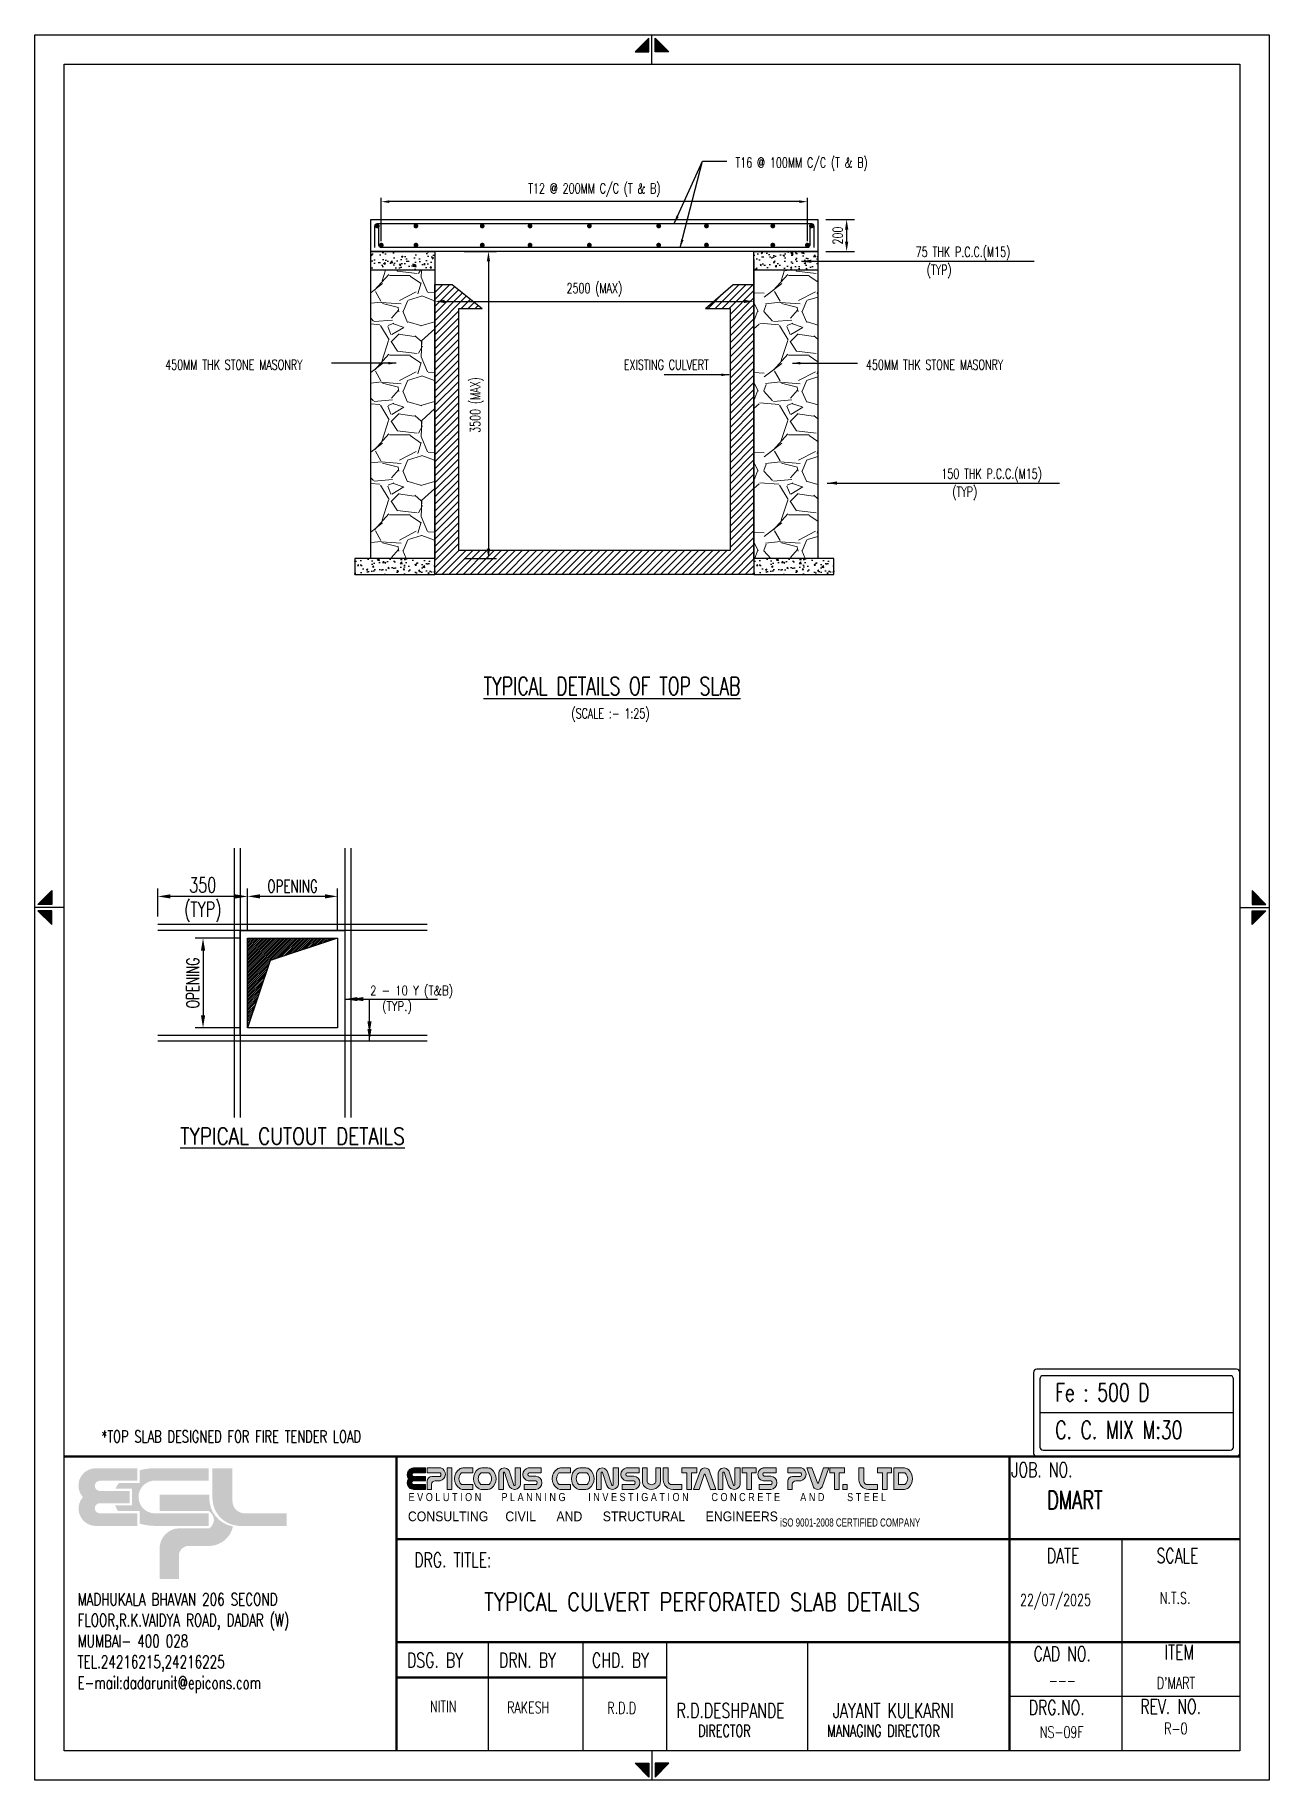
# Model space of a CAD drawing. Header units: inches. Extents: x 5687 to 236654, y -86 to 43656.
# Drawn here: x 205725 to 236654, y -86 to 43656 of the extents above; entities outside this region: 1.
import ezdxf
from ezdxf.enums import TextEntityAlignment as Align

# ---------------------------------------------------------------- set-up
doc = ezdxf.new("R2010")
doc.units = ezdxf.units.IN
doc.header["$MEASUREMENT"] = 0
doc.linetypes.add('HIDDEN', pattern=[0.375, 0.25, -0.125])
for name, color, linetype, lineweight in [('00 ECPL LOGO', 250, 'Continuous', 20), ('00 ELEV-2', 9, 'Continuous', 30), ('hatch', 1, 'Continuous', 15), ('S-CONCRETE', 4, 'Continuous', 25), ('TEX', 254, 'Continuous', 20)]:
    doc.layers.add(name, color=color, linetype=linetype, lineweight=lineweight)
for name, color, linetype in [('3CONRED', 1, 'Continuous'), ('PCC', 8, 'Continuous'), ('PNA', 8, 'Continuous'), ('REINFORCEMENT', 6, 'Continuous'), ('S-CONCRET LINE', 4, 'Continuous'), ('S-DIM-1', 5, 'Continuous'), ('S-DIMANTION', 5, 'Continuous'), ('S-REINFORCEMENT', 6, 'Continuous'), ('S-TEXT', 2, 'Continuous'), ('S-TEXT-1', 4, 'Continuous'), ('S-TITIL', 6, 'Continuous'), ('S-TITLE', 6, 'Continuous'), ('SCHEDULE LINE-1', 7, 'Continuous'), ('TEXT', 4, 'Continuous'), ('TEXT (SHEET)', 4, 'Continuous'), ('TEXT NORMAL', 4, 'Continuous'), ('TITLE', 6, 'Continuous')]:
    doc.layers.add(name, color=color, linetype=linetype)
doc.styles.add('ROMANS', font='r.shx', dxfattribs={"width": 0.7})
doc.styles.add('SEC. TEXT', font='arial.ttf', dxfattribs={"height": 180})
doc.dimstyles.new('3-100', dxfattribs={"dimtxt": 250, "dimasz": 250, "dimexe": 150, "dimexo": 60, "dimgap": 75, "dimtad": 1, "dimdec": 0, "dimlfac": 0.333333, "dimzin": 0, "dimdsep": 46, "dimtxsty": 'ROMANS', "dimcen": -300, "dimclrd": 5, "dimclre": 5, "dimclrt": 4, "dimadec": 0, "dimazin": 0, "dimtfac": 1, "dimtdec": 0, "dimtix": 1, "dimtofl": 0, "dimtmove": 2, "dimatfit": 3, "dimfxl": 1, "dimtolj": 1, "dimtzin": 0, "dimarcsym": 0})
doc.dimstyles.new('DIM 100', dxfattribs={"dimscale": 100, "dimtxt": 2.5, "dimasz": 2, "dimexe": 1, "dimexo": 1, "dimgap": 1, "dimtad": 1, "dimdec": 0, "dimzin": 0, "dimdsep": 46, "dimtxsty": 'ROMANS', "dimcen": -0.1, "dimclrd": 5, "dimclre": 5, "dimclrt": 4, "dimadec": 0, "dimazin": 0, "dimtfac": 1, "dimtdec": 0, "dimtix": 1, "dimtofl": 0, "dimtmove": 0, "dimatfit": 0, "dimfxl": 1, "dimtolj": 1, "dimtzin": 0, "dimarcsym": 0})
doc.dimstyles.new('dim100', dxfattribs={"dimtxt": 250, "dimasz": 250, "dimexe": 200, "dimexo": 200, "dimgap": 100, "dimtad": 1, "dimdec": 0, "dimzin": 0, "dimdsep": 46, "dimtxsty": 'ROMANS', "dimcen": 0, "dimclrd": 5, "dimclre": 5, "dimclrt": 4, "dimadec": 0, "dimazin": 0, "dimtfac": 1, "dimtdec": 0, "dimtix": 1, "dimtofl": 0, "dimtmove": 2, "dimatfit": 3, "dimfxl": 1, "dimtolj": 1, "dimtzin": 0, "dimlwd": -1, "dimlwe": -1, "dimarcsym": 0})
doc.dimstyles.new('dim20', dxfattribs={"dimtxt": 250, "dimasz": 250, "dimexe": 200, "dimexo": 200, "dimgap": 100, "dimtad": 1, "dimdec": 0, "dimlfac": 0.2, "dimzin": 0, "dimdsep": 46, "dimtxsty": 'ROMANS', "dimcen": 0, "dimclrd": 5, "dimclre": 5, "dimclrt": 4, "dimadec": 0, "dimazin": 0, "dimtfac": 1, "dimtdec": 0, "dimtix": 1, "dimtofl": 0, "dimtmove": 2, "dimatfit": 3, "dimfxl": 1, "dimtolj": 1, "dimtzin": 0, "dimlwd": -1, "dimlwe": -1, "dimarcsym": 0})
doc.dimstyles.new('dim25', dxfattribs={"dimtxt": 250, "dimasz": 250, "dimexe": 200, "dimexo": 200, "dimgap": 100, "dimtad": 1, "dimdec": 0, "dimlfac": 0.25, "dimzin": 0, "dimdsep": 46, "dimtxsty": 'ROMANS', "dimcen": 0, "dimclrd": 5, "dimclre": 5, "dimclrt": 4, "dimadec": 0, "dimazin": 0, "dimtfac": 1, "dimtdec": 0, "dimtix": 1, "dimtofl": 0, "dimtmove": 2, "dimatfit": 3, "dimfxl": 1, "dimtolj": 1, "dimtzin": 0, "dimlwd": -1, "dimlwe": -1, "dimarcsym": 0})
pattern_1 = [(228.0128, (-3207161.27, 3950714.53), (-15999.9964643, -18000.0026832), [269.072, -26638.176]), (184.9697, (-3207341.27, 3950514.53), (24000.002103, 1999.982614), [461.736, -45711.85]), (132.5104, (-3207801.27, 3950474.53), (19999.9814367, -22000.0173477), [325.576, -32232.064]), (267.2737, (-3208581.27, 3949974.53), (1999.9920355, 40000.00059), [420.476, -41627.116]), (292.8337, (-3208601.27, 3949554.53), (-10000.0198109, 23999.9928236), [412.31, -40818.746]), (357.2737, (-3208441.27, 3949174.53), (-40000.00059, 1999.9920355), [420.476, -41627.116]), (37.6942, (-3208021.27, 3949154.53), (-26000.0146912, -19999.9808103), [556.058, -55049.698]), (72.2553, (-3207581.27, 3949494.53), (14000.0215254, 43999.9924625), [524.976, -51972.642]), (121.4296, (-3207421.27, 3949994.53), (-16000.0164684, 25999.990073), [421.9, -41768.146]), (175.2364, (-3207641.27, 3950354.53), (22000.0018926, -1999.9830653), [481.664, -23601.526]), (222.3974, (-3208121.27, 3950394.53), (-24000.01470215, -21999.984164), [622.896, -61666.75]), (138.8141, (-3206601.27, 3949954.53), (-14000.0058936, 11999.994627), [212.602, -21047.688]), (171.4692, (-3206761.27, 3950094.53), (25999.9965696, -4000.01582), [404.474, -40043.022]), (225, (-3207161.3, 3950154.5), (-2e-13, -2000.0006), [282.842, -2545.584]), (203.1986, (-3207301.27, 3950394.53), (9999.999461, 4000.00265), [152.316, -15079.23]), (291.8014, (-3207441.27, 3950334.53), (-1999.99982, 6000.000546), [215.406, -10554.924]), (30.9638, (-3207361.27, 3950134.53), (5999.996045, 4000.004967), [349.858, -11312.046]), (161.5651, (-3207061.3, 3950314.5), (4000.00087, -1999.99681), [252.982, -6071.574]), (16.3895, (-3208601.27, 3950334.53), (20000.0043968, 5999.9854196), [354.4, -35085.69]), (70.3462, (-3208261.27, 3950434.53), (-7999.9904947, -22000.0042712), [297.322, -29434.816]), (293.1986, (-3207061.27, 3950714.53), (-4000.00265, 9999.999461), [304.63, -14926.916]), (343.6105, (-3206941.27, 3950434.53), (-20000.0043968, 5999.9854196), [354.4, -35085.69]), (339.444, (-3208601.27, 3949094.53), (-10000.003689, 3999.991993), [341.76, -16746.248]), (294.7751, (-3208281.27, 3948974.53), (-9999.9843785, 22000.0068437), [286.356, -28349.286]), (66.8014, (-3207041.27, 3948714.53), (4000.00265, 9999.999461), [304.63, -14926.916]), (17.354, (-3206921.27, 3948994.53), (-26000.0040382, -7999.9890045), [335.262, -33190.848]), (69.444, (-3208021.27, 3948714.53), (-3999.991993, -10000.003689), [170.88, -16917.128]), (101.3099, (-3207161.27, 3948714.53), (-1999.995264, 8000.001504), [101.98, -10096.058]), (165.9638, (-3207181.27, 3948814.53), (6000.00109, -1999.996115), [412.31, -7833.9]), (186.009, (-3207581.27, 3948914.53), (19999.9995018, 1999.998635), [382.1, -37827.846]), (303.6901, (-3207361.3, 3949954.5), (-2000.00267, 3999.999116), [288.444, -6922.658]), (353.1572, (-3207201.27, 3949714.53), (33999.998731, -4000.0159958), [503.588, -49855.126]), (60.9454, (-3206701.27, 3949654.53), (-8000.0000544, -14000.000769), [205.912, -20385.348]), (90, (-3206601.3, 3949834.5), (-2000, 2000), [120, -1880]), (120.2564, (-3207621.27, 3948974.53), (7999.9897736, -14000.0049117), [277.848, -27507.04]), (48.0128, (-3207761.27, 3949214.53), (15999.9964643, 18000.0026832), [538.144, -26369.104]), (0, (-3207401.3, 3949614.5), (2000, 2000), [520, -1480]), (325.3048, (-3206881.27, 3949614.53), (-19999.988518, 14000.0172192), [316.228, -31306.548]), (254.0546, (-3206621.27, 3949434.53), (-1999.999779, -8000.000253), [291.204, -14269.016]), (207.646, (-3206701.27, 3949154.53), (-37999.9916144, -20000.0154263), [474.13, -46938.948]), (175.4261, (-3207121.27, 3948934.53), (-26000.0011166, 1999.9896023), [501.598, -49658.148])]
pattern_2 = [(50, (-198644.27, -248405.2), (382.53876, -33.4678), [40, -440]), (355, (-198644.27, -248405.2), (-74.0007, 401.16914), [32, -352]), (100.4514, (-198612.4, -248407.98), (308.53834, 367.7011), [33.99477, -373.94246]), (46.1842, (-198644.27, -248298.5), (569.19523, -88.2768), [60, -660]), (96.6356, (-198596.84, -248305.9), (498.4868, 519.52953), [50.99215, -560.9136]), (351.1842, (-198644.3, -248298.5), (498.4864, 519.5299), [48, -528]), (21, (-198590.94, -248325.2), (318.35043, -214.73008), [40, -440]), (326, (-198590.94, -248325.2), (129.76818, 386.7467), [32, -352]), (71.4514, (-198564.4, -248343.1), (448.11874, 172.01626), [33.99477, -373.94246]), (37.5, (-198644.27, -248405.19), (6.485256, 177.54339), [0, -347.73333, 0, -357.33333, 0, -353.33333]), (7.5, (-198644.27, -248405.19), (140.30375, 210.35291), [0, -203.73333, 0, -339.73333, 0, -134.66667]), (327.5, (-198763.2, -248405.19), (284.7053, -12.029265), [0, -133.33333, 0, -416, 0, -552]), (317.5, (-198816.54, -248405.2), (311.03262, 53.38932), [0, -173.33333, 0, -276.26667, 0, -392])]

msp = doc.modelspace()

# ---------------------------------------------------------------- texts
at = {"color": 4, "insert": (5686.7, 25772.2), "char_height": 250, "attachment_point": 7, "style": 'ROMANS'}
msp.add_mtext('\\A1;', dxfattribs=at)
at = {"layer": 'S-TEXT', "style": 'ROMANS', "width": 0.7}
msp.add_text('(SCALE :- 1:25)', height=250, dxfattribs=at).set_placement((220148.7, 26647.9, -15), align=Align.MIDDLE_CENTER)
msp.add_text('*TOP SLAB DESIGNED FOR FIRE TENDER LOAD', height=300.481, dxfattribs=at).set_placement((210645.2, 8525.7), align=Align.MIDDLE)
for s, height, p in [('DMART', 464.52, (231090, 6700.4)), ('22/07/2025', 290.32, (230412, 4284.5)), ('N.T.S.', 290.32, (233917.5, 4332.2)), ('---', 290.32, (231132.2, 2261.7)), ("D'MART", 290.32, (233840.3, 2202.8)), ('NITIN', 290.32, (215626.5, 1612.7)), ('RAKESH', 290.32, (217559.9, 1589.1)), ('R.D.D', 290.32, (220071.2, 1578.5)), ('R-0', 290.32, (234026.6, 1061.3)), ('NS-09F', 290.32, (230908.7, 970.1))]:
    msp.add_text(s, height=height, dxfattribs=at).set_placement(p)
at = {"layer": 'S-TEXT-1', "style": 'ROMANS', "width": 0.7}
for s, p in [('T16 @ 100MM C/C (T & B)', (223280.8, 40454.8, -15)), ('450MM THK STONE MASONRY', (208989.6, 35389.8, -15)), ('EXISTING CULVERT', (220482.8, 35389.8, -15)), ('450MM THK STONE MASONRY', (226549.8, 35389.8, -15))]:
    msp.add_text(s, height=250, dxfattribs=at).set_placement(p, align=Align.MIDDLE_LEFT)
at = {"layer": 'S-TITIL', "style": 'ROMANS', "width": 0.8}
msp.add_text('%%UTYPICAL CUTOUT DETAILS', height=421.875, dxfattribs=at).set_placement((212180.9, 16054.9), align=Align.MIDDLE_CENTER)
at = {"layer": 'S-TITIL', "ltscale": 0.05, "style": 'ROMANS', "width": 0.8}
msp.add_text('TYPICAL CULVERT PERFORATED SLAB DETAILS', height=450, dxfattribs=at).set_placement((216980.9, 4156.8))
at = {"layer": 'S-TITLE', "style": 'ROMANS', "width": 0.7}
msp.add_text('%%UTYPICAL DETAILS OF TOP SLAB', height=450, dxfattribs=at).set_placement((220186.9, 27335, -15), align=Align.MIDDLE_CENTER)
at = {"layer": 'TEX', "color": 4, "style": 'ROMANS', "width": 0.8}
for s, height, p in [('2 - 10 Y (T&B)', 234.375, (214125.1, 19704.7)), ('(TYP.)', 234.38, (214426.1, 19312.5))]:
    msp.add_text(s, height=height, dxfattribs=at).set_placement(p, align=Align.MIDDLE_LEFT)
at = {"layer": 'TEXT NORMAL', "style": 'ROMANS', "width": 0.7}
for s, p in [('75 THK P.C.C.(M15)', (227799.3, 38092)), ('(TYP)', (228075.4, 37641)), ('150 THK P.C.C.(M15)', (228440.3, 32532.2, -15)), ('(TYP)', (228716.4, 32081.2, -15))]:
    msp.add_text(s, height=250, dxfattribs=at).set_placement(p)
at = {"layer": 'TITLE', "style": 'ROMANS', "width": 0.7}
for s, p in [('Fe : 500 D', (231295.5, 9630.5)), ('C. C. MIX M:30', (231295.5, 8689.9))]:
    msp.add_text(s, height=450, dxfattribs=at).set_placement(p, align=Align.MIDDLE_LEFT)

# ---------------------------------------------------------------- blocks, each defined once
blk = doc.blocks.new('*D33')
at = {"layer": 'Defpoints', "color": 0, "transparency": 16777216}
for p in [(214405, 39476), (214405, 38387), (225085, 38387)]:
    blk.add_point(p, dxfattribs=at)
at = {"layer": 'S-REINFORCEMENT', "color": 5, "lineweight": -2, "transparency": 16777216}
for p, q in [((214405, 38487), (214405, 39576)), ((224885, 39476), (214605, 39476)), ((225085, 38487), (225085, 39576))]:
    blk.add_line(p, q, dxfattribs=at)
at = {"layer": 'S-REINFORCEMENT', "color": 5, "transparency": 16777216}
for points in [[(214605, 39509), (214605, 39443), (214405, 39476)], [(224885, 39509), (224885, 39443), (225085, 39476)]]:
    blk.add_solid(points, dxfattribs=at)
at = {"layer": 'S-REINFORCEMENT', "color": 4, "transparency": 16777216, "insert": (219745, 39767), "char_height": 250, "attachment_point": 5, "style": 'ROMANS'}
blk.add_mtext('\\A1;T12 @ 200MM C/C (T & B)', dxfattribs=at)
blk = doc.blocks.new('*D34')
at = {"layer": 'Defpoints', "color": 0, "transparency": 16777216}
for p in [(215745, 38227), (223745, 38227), (223745, 36976)]:
    blk.add_point(p, dxfattribs=at)
at = {"layer": 'S-REINFORCEMENT', "color": 5, "transparency": 16777216}
for p, q in [((215745, 38027), (215745, 36776)), ((223745, 38027), (223745, 36776)), ((215995, 36976), (223495, 36976))]:
    blk.add_line(p, q, dxfattribs=at)
for points in [[(215995, 37017), (215995, 36934), (215745, 36976)], [(223495, 37017), (223495, 36934), (223745, 36976)]]:
    blk.add_solid(points, dxfattribs=at)
at = {"layer": 'S-REINFORCEMENT', "color": 4, "transparency": 16777216, "insert": (219745, 37266), "char_height": 250, "attachment_point": 5, "style": 'ROMANS'}
blk.add_mtext('\\A1;2500 (MAX)', dxfattribs=at)
blk = doc.blocks.new('*D35')
at = {"layer": 'Defpoints', "color": 0, "transparency": 16777216}
for p in [(225345, 39027), (225345, 38227), (226067, 38227)]:
    blk.add_point(p, dxfattribs=at)
at = {"layer": 'S-REINFORCEMENT', "color": 5, "transparency": 16777216}
for p, q in [((225545, 39027), (226267, 39027)), ((226067, 38777), (226067, 38477)), ((225545, 38227), (226267, 38227))]:
    blk.add_line(p, q, dxfattribs=at)
for points in [[(226026, 38777), (226109, 38777), (226067, 39027)], [(226026, 38477), (226109, 38477), (226067, 38227)]]:
    blk.add_solid(points, dxfattribs=at)
at = {"layer": 'S-REINFORCEMENT', "color": 4, "transparency": 16777216, "insert": (225842, 38627), "char_height": 250, "attachment_point": 5, "rotation": 90, "style": 'ROMANS'}
blk.add_mtext('\\A1;200', dxfattribs=at)
blk = doc.blocks.new('*D36')
at = {"layer": 'Defpoints', "color": 0, "transparency": 16777216}
for p in [(216286, 38227), (216286, 30531), (217091, 30531)]:
    blk.add_point(p, dxfattribs=at)
at = {"layer": 'S-REINFORCEMENT', "color": 5, "transparency": 16777216}
for p, q in [((216486, 38227), (217291, 38227)), ((217091, 37977), (217091, 30781)), ((216486, 30531), (217291, 30531))]:
    blk.add_line(p, q, dxfattribs=at)
for points in [[(217049, 37977), (217132, 37977), (217091, 38227)], [(217049, 30781), (217132, 30781), (217091, 30531)]]:
    blk.add_solid(points, dxfattribs=at)
at = {"layer": 'S-REINFORCEMENT', "color": 4, "transparency": 16777216, "insert": (216800, 34379), "char_height": 250, "attachment_point": 5, "rotation": 90, "style": 'ROMANS'}
blk.add_mtext('\\A1;3500 (MAX)', dxfattribs=at)
blk = doc.blocks.new('MID')
at = {"layer": 'TEXT'}
for p, q in [((0, 0), (10, 0)), ((8.94, 1.07), (4.27, 5.74)), ((4.27, 5.74), (4.27, 1.07)), ((4.27, 1.07), (8.94, 1.07)), ((8.94, -1.07), (4.27, -5.74)), ((4.27, -1.07), (8.94, -1.07)), ((4.27, -5.74), (4.27, -1.07))]:
    blk.add_line(p, q, dxfattribs=at)
for points in [[(4.27, 5.74), (8.94, 1.07), (4.27, 1.07)], [(4.27, -5.74), (8.94, -1.07), (4.27, -1.07)]]:
    blk.add_solid(points, dxfattribs=at)
blk = doc.blocks.new('ecpl logo')
at = {"layer": '00 ECPL LOGO'}
for color, points in [(256, [(351, -827, 0.621111), (586, -1401), (1442, -1401), (1442, -1151), (682, -1151, -0.917622), (682, -948), (1285, -948), (1285, -702), (682, -702, -0.926164), (682, -501), (1442, -501), (1442, -251), (581, -251, 0.621111), (351, -827)]), (152, [(2940, -251), (2940, -863, 0.384329), (3453, -1401), (4422, -1401), (4422, -1151), (3582, -1151, -0.414214), (3340, -908), (3340, -251)]), (140, [(1887, -779), (1887, -1102), (2862, -1102, -0.232111), (2971, -1281, -0.194401), (2883, -1450), (2269, -1450, 0.364674), (1887, -1802), (1887, -2463), (2269, -2463), (2269, -1996, -0.414214), (2462, -1802), (2899, -1802, 0.338499), (3350, -1412, -0.371272), (2877, -839), (2877, -779)])]:
    blk.add_hatch(color=color, dxfattribs=at).paths.add_polyline_path(points)
h = blk.add_hatch(color=253, dxfattribs=at)
h.dxf.hatch_style = 1
h.paths.add_polyline_path([(995, -993, 0.07148), (1056, -1106), (1486, -1106), (1486, -1356, 0.065387), (1776, -1401), (2862, -1401), (2862, -1151), (1776, -1151, -0.910826), (1742, -501), (2862, -501), (2862, -251), (1776, -251, 0.069483), (1486, -291), (1486, -546), (1071, -546, 0.072407), (1003, -657), (1329, -657), (1329, -993)])
blk = doc.blocks.new('EPICONS TITLE')
at = {"layer": '00 ECPL LOGO'}
h = blk.add_hatch(color=4, dxfattribs=at)
h.dxf.hatch_style = 1
h.paths.add_polyline_path([(678, -252), (678, -146), (414, -146, 0.261636), (303, -208, 0.285841), (304, -378, 0.344902), (324, -574, 0.204992), (418, -614), (678, -614), (678, -510), (424, -510, -1), (418, -426), (678, -426), (678, -331), (424, -331, -1), (422, -252)])
h = blk.add_hatch(color=4, dxfattribs=at)
h.dxf.hatch_style = 1
h.paths.add_polyline_path([(1011, -146), (712, -146), (712, -252), (997, -252, -0.440545), (997, -331), (816, -331, 0.414214), (712, -435), (712, -614), (810, -614), (810, -504, -0.414214), (888, -426), (997, -426, 0.757811)])
h.paths.add_polyline_path([(1254, -146), (1153, -146), (1153, -614), (1254, -614)])
h.paths.add_polyline_path([(1708, -146), (1494, -146, 0.154275), (1419, -169, 0.519672), (1419, -591, 0.154275), (1494, -614), (1708, -614), (1708, -510), (1472, -510, -0.210356), (1452, -502, -0.388707), (1452, -260, -0.210356), (1472, -252), (1708, -252)])
h.paths.add_polyline_path([(2037, -146), (1904, -146, 0.159018), (1828, -171, 0.507969), (1828, -589, 0.159018), (1904, -614), (2037, -614, 0.173791), (2119, -585, 0.472311), (2119, -175, 0.173791)])
h.paths.add_polyline_path([(2046, -252, -0.185052), (2063, -258, -0.445894), (2063, -504, -0.185052), (2046, -510), (1899, -510, -0.185052), (1882, -504, -0.445894), (1882, -258, -0.185052), (1899, -252)], flags=16)
h.paths.add_polyline_path([(2501, -209, 0.723435), (2273, -252), (2273, -614), (2374, -614), (2374, -252, -0.723435), (2399, -241), (2495, -533, 0.724077), (2751, -510), (2751, -146), (2635, -146), (2635, -509, -0.755661), (2603, -519)])
h.paths.add_polyline_path([(3198, -146), (2916, -146, 0.823713), (2916, -429), (3082, -429, -0.713272), (3082, -510), (2830, -510), (2830, -614), (3082, -614, 0.900309), (3082, -324), (2936, -324, -0.746931), (2936, -252), (3198, -252)])
h = blk.add_hatch(color=4, dxfattribs=at)
h.dxf.hatch_style = 1
h.paths.add_polyline_path([(3837, -146), (3623, -146, 0.154275), (3548, -169, 0.519672), (3548, -591, 0.154275), (3623, -614), (3837, -614), (3837, -510), (3600, -510, -0.210932), (3581, -502, -0.385278), (3580, -260, -0.212895), (3599, -252), (3837, -252)])
h.paths.add_polyline_path([(4255, -175, 0.173792), (4173, -146), (4040, -146, 0.159018), (3964, -171, 0.507969), (3964, -589, 0.159018), (4040, -614), (4173, -614, 0.173792), (4255, -585, 0.472311)])
h.paths.add_polyline_path([(4182, -252, -0.185053), (4199, -258, -0.445893), (4199, -504, -0.185053), (4182, -510), (4035, -510, -0.185053), (4017, -504, -0.445893), (4017, -258, -0.185053), (4035, -252)], flags=16)
h.paths.add_polyline_path([(4406, -252), (4406, -614), (4507, -614), (4507, -252, -0.436861), (4522, -236, -0.319738), (4534, -245), (4629, -533, 0.724077), (4884, -510), (4884, -146), (4768, -146), (4768, -509, -0.755661), (4737, -519), (4635, -209, 0.723435)])
h.paths.add_polyline_path([(5335, -146), (5053, -146, 0.823713), (5053, -429), (5219, -429, -0.713272), (5219, -510), (4967, -510), (4967, -614), (5219, -614, 0.900309), (5219, -324), (5074, -324, -0.746931), (5074, -252), (5335, -252)])
h.paths.add_polyline_path([(5509, -146), (5408, -146), (5408, -452, 0.160106), (5433, -529, 0.505303), (5772, -529, 0.160106), (5797, -452), (5797, -146), (5699, -146), (5699, -451, -0.621318), (5509, -451)])
h.paths.add_polyline_path([(5969, -146), (5862, -146), (5862, -406, 0.414214), (6070, -614), (6267, -614), (6267, -510), (6047, -510, -0.414214), (5969, -432)])
h.paths.add_polyline_path([(6589, -146), (6267, -146), (6267, -249), (6372, -249), (6372, -614), (6473, -614), (6473, -249), (6589, -249)])
h.paths.add_polyline_path([(6863, -194, 0.539211), (6672, -201), (6523, -614), (6641, -614), (6752, -289, -0.708617), (6777, -289), (6894, -614), (7006, -614)])
h.paths.add_polyline_path([(7288, -209, 0.723435), (7059, -252), (7059, -614), (7160, -614), (7160, -252, -0.723435), (7186, -241), (7282, -533, 0.724077), (7538, -510), (7538, -146), (7421, -146), (7421, -509, -0.755661), (7390, -519)])
h.paths.add_polyline_path([(7886, -146), (7579, -146), (7579, -249), (7684, -249), (7684, -614), (7785, -614), (7785, -249), (7886, -249)])
h.paths.add_polyline_path([(8321, -146), (8059, -146, 0.157568), (7983, -170, 0.511532), (7983, -404, 0.157569), (8059, -429), (8206, -429, -0.713272), (8206, -510), (7953, -510), (7953, -614), (8206, -614, 0.900308), (8206, -324), (8065, -324), (8060, -324, -0.722204), (8060, -249), (8321, -249)])
h = blk.add_hatch(color=4, dxfattribs=at)
h.dxf.hatch_style = 1
h.paths.add_polyline_path([(8875, -146), (8576, -146), (8576, -252), (8849, -252, -0.270444), (8871, -265, -0.26297), (8871, -318, -0.270444), (8849, -331), (8680, -331, 0.414214), (8576, -435), (8576, -614), (8674, -614), (8674, -504, -0.414214), (8752, -426), (8861, -426, 0.757811)])
h.paths.add_polyline_path([(9103, -146), (8990, -146), (9133, -566, 0.539211), (9324, -560), (9474, -146), (9356, -146), (9244, -471, -0.708617), (9220, -471)])
h.paths.add_polyline_path([(9814, -146), (9492, -146), (9492, -249), (9597, -249), (9597, -614), (9698, -614), (9698, -249), (9814, -249)])
h.paths.add_polyline_path([(10234, -146), (10128, -146), (10128, -406, 0.414214), (10336, -614), (10533, -614), (10533, -510), (10312, -510, -0.414214), (10234, -432)])
h.paths.add_polyline_path([(9871, -510), (9775, -510), (9775, -614), (9871, -614)])
h = blk.add_hatch(color=4, dxfattribs=at)
h.dxf.hatch_style = 1
h.paths.add_polyline_path([(10533, -146), (10533, -249), (10637, -249), (10637, -614), (10739, -614), (10739, -249), (10839, -249), (10839, -146)])
h.paths.add_polyline_path([(10890, -146), (10890, -614), (11119, -614, 0.189446), (11208, -580, 0.435754), (11208, -181, 0.189446), (11119, -146)])
h.paths.add_polyline_path([(11122, -249, -0.519112), (11122, -510), (10989, -510), (10989, -249)], flags=16)
at = {"layer": '00 ECPL LOGO', "color": 4}
for p, q in [((678, -146), (414, -146)), ((424, -252), (678, -252)), ((678, -331), (424, -331)), ((678, -252), (678, -146)), ((678, -426), (678, -331)), ((1011, -146), (712, -146)), ((712, -146), (712, -252)), ((997, -252), (712, -252)), ((997, -331), (816, -331)), ((1153, -146), (1254, -146)), ((1153, -146), (1153, -614)), ((1254, -146), (1254, -614)), ((1472, -252), (1708, -252)), ((1494, -146), (1708, -146)), ((1708, -252), (1708, -146)), ((1899, -252), (2046, -252)), ((1904, -146), (2037, -146)), ((2273, -252), (2273, -614)), ((2374, -252), (2374, -614)), ((2399, -241), (2495, -533)), ((2501, -209), (2603, -519)), ((2635, -146), (2751, -146)), ((2751, -146), (2635, -146)), ((2635, -146), (2635, -510)), ((2751, -146), (2751, -510)), ((2751, -252), (2751, -252)), ((2916, -146), (3198, -146)), ((3198, -146), (2916, -146)), ((2936, -252), (3198, -252)), ((3082, -324), (2936, -324)), ((3198, -252), (3198, -146)), ((3599, -252), (3837, -252)), ((3837, -146), (3623, -146)), ((3837, -252), (3837, -146)), ((4035, -252), (4182, -252)), ((4040, -146), (4173, -146)), ((4406, -252), (4406, -614)), ((4507, -252), (4507, -614)), ((4534, -245), (4629, -533)), ((4635, -209), (4737, -519)), ((4768, -146), (4884, -146)), ((4768, -146), (4884, -146)), ((4884, -146), (4768, -146)), ((4768, -146), (4768, -510)), ((4884, -146), (4884, -510)), ((4884, -252), (4884, -252)), ((5053, -146), (5335, -146)), ((5053, -146), (5335, -146)), ((5335, -146), (5053, -146)), ((5074, -252), (5335, -252)), ((5219, -324), (5074, -324)), ((5335, -252), (5335, -146)), ((5408, -146), (5509, -146)), ((5509, -146), (5408, -146)), ((5408, -146), (5408, -452)), ((5509, -146), (5509, -451)), ((5699, -146), (5797, -146)), ((5797, -146), (5699, -146)), ((5699, -146), (5699, -451)), ((5797, -146), (5797, -452)), ((5862, -146), (5969, -146)), ((5969, -146), (5862, -146)), ((5862, -406), (5862, -146)), ((5969, -432), (5969, -146)), ((6267, -146), (6589, -146)), ((6589, -146), (6267, -146)), ((6267, -146), (6267, -249)), ((6267, -249), (6372, -249)), ((6372, -614), (6372, -249)), ((6473, -614), (6473, -249)), ((6473, -249), (6589, -249)), ((6523, -614), (6672, -201)), ((6589, -146), (6589, -249)), ((6641, -614), (6752, -289)), ((6894, -614), (6777, -289)), ((7006, -614), (6863, -194)), ((7059, -252), (7059, -614)), ((7160, -252), (7160, -614)), ((7186, -241), (7282, -533)), ((7288, -209), (7390, -519)), ((7421, -146), (7538, -146)), ((7421, -146), (7538, -146)), ((7538, -146), (7421, -146)), ((7421, -146), (7538, -146)), ((7421, -146), (7421, -510)), ((7538, -146), (7538, -510)), ((7538, -252), (7538, -252)), ((7579, -146), (7886, -146)), ((7886, -146), (7579, -146)), ((7579, -146), (7886, -146)), ((7579, -146), (7886, -146)), ((7886, -146), (7579, -146)), ((7579, -146), (7579, -249)), ((7579, -249), (7684, -249)), ((7579, -249), (7684, -249)), ((7684, -614), (7684, -249)), ((7785, -614), (7785, -249)), ((7785, -249), (7886, -249)), ((7785, -249), (7886, -249)), ((7886, -146), (7886, -249)), ((8040, -146), (8321, -146)), ((8040, -146), (8321, -146)), ((8321, -146), (8059, -146)), ((8060, -249), (8321, -249)), ((8206, -324), (8060, -324)), ((8065, -324), (8206, -324)), ((8321, -252), (8321, -146)), ((8875, -146), (8576, -146)), ((8576, -146), (8576, -252)), ((8849, -252), (8576, -252)), ((8849, -331), (8680, -331)), ((9103, -146), (8990, -146)), ((9103, -146), (8990, -146)), ((8990, -146), (9133, -566)), ((9103, -146), (9220, -471)), ((9356, -146), (9244, -471)), ((9474, -146), (9324, -560)), ((9474, -146), (9356, -146)), ((9408, -146), (9356, -146)), ((9474, -146), (9356, -146)), ((9492, -146), (9814, -146)), ((9814, -146), (9492, -146)), ((9492, -146), (9814, -146)), ((9492, -146), (9814, -146)), ((9492, -146), (9814, -146)), ((9492, -146), (9492, -249)), ((9492, -249), (9597, -249)), ((9492, -249), (9597, -249)), ((9597, -614), (9597, -249)), ((9698, -614), (9698, -249)), ((9698, -249), (9814, -249)), ((9698, -249), (9814, -249)), ((9814, -146), (9814, -249)), ((10128, -146), (10234, -146)), ((10234, -146), (10128, -146)), ((10128, -406), (10128, -146)), ((10234, -432), (10234, -146)), ((10533, -146), (10839, -146)), ((10839, -146), (10533, -146)), ((10533, -146), (10533, -249)), ((10533, -249), (10637, -249)), ((10637, -249), (10533, -249)), ((10637, -614), (10637, -249)), ((10739, -614), (10739, -249)), ((10739, -249), (10839, -249)), ((10739, -249), (10839, -249)), ((10839, -249), (10739, -249)), ((10839, -146), (10839, -249)), ((10890, -146), (11119, -146)), ((10890, -146), (10890, -614)), ((10989, -249), (10989, -510)), ((10989, -249), (11113, -249)), ((418, -426), (678, -426)), ((678, -510), (418, -510)), ((418, -614), (678, -614)), ((678, -614), (678, -510)), ((712, -435), (712, -614)), ((712, -614), (810, -614)), ((810, -504), (810, -614)), ((888, -426), (997, -426)), ((1153, -614), (1254, -614)), ((1472, -510), (1708, -510)), ((1494, -614), (1708, -614)), ((1708, -614), (1708, -510)), ((1899, -510), (2046, -510)), ((2037, -614), (1904, -614)), ((2273, -614), (2374, -614)), ((2614, -614), (2635, -614)), ((2635, -614), (2635, -614)), ((2751, -510), (2751, -510)), ((2830, -614), (2830, -510)), ((2830, -510), (3082, -510)), ((2830, -614), (3082, -614)), ((2830, -614), (3082, -614)), ((3082, -429), (2916, -429)), ((3600, -510), (3837, -510)), ((3623, -614), (3837, -614)), ((3837, -614), (3837, -510)), ((4035, -510), (4182, -510)), ((4040, -614), (4173, -614)), ((4406, -614), (4507, -614)), ((4406, -614), (4507, -614)), ((4406, -614), (4507, -614)), ((4967, -614), (4967, -510)), ((4967, -510), (5219, -510)), ((4967, -510), (5219, -510)), ((4967, -614), (5219, -614)), ((4967, -614), (5219, -614)), ((4967, -614), (5219, -614)), ((5219, -429), (5053, -429)), ((6047, -510), (6267, -510)), ((6070, -614), (6267, -614)), ((6070, -614), (6267, -614)), ((6267, -510), (6267, -614)), ((6372, -614), (6473, -614)), ((6372, -614), (6473, -614)), ((6523, -614), (6641, -614)), ((6589, -614), (6641, -614)), ((6894, -614), (7006, -614)), ((6894, -614), (7006, -614)), ((7059, -614), (7160, -614)), ((7059, -614), (7160, -614)), ((7059, -614), (7160, -614)), ((7538, -510), (7538, -510)), ((7684, -614), (7785, -614)), ((7684, -614), (7785, -614)), ((7684, -614), (7785, -614)), ((7684, -614), (7785, -614)), ((7953, -614), (7953, -510)), ((7953, -510), (8206, -510)), ((7953, -510), (8206, -510)), ((7953, -510), (8206, -510)), ((7953, -614), (8206, -614)), ((7953, -614), (8206, -614)), ((7953, -614), (8206, -614)), ((7953, -614), (8206, -614)), ((7953, -614), (8206, -614)), ((8206, -429), (8040, -429)), ((8059, -429), (8194, -429)), ((8576, -435), (8576, -614)), ((8576, -614), (8674, -614)), ((8674, -504), (8674, -614)), ((8752, -426), (8861, -426)), ((9597, -614), (9698, -614)), ((9597, -614), (9698, -614)), ((9597, -614), (9698, -614)), ((10312, -510), (10533, -510)), ((10336, -614), (10533, -614)), ((10336, -614), (10533, -614)), ((10533, -510), (10533, -614)), ((10637, -614), (10739, -614)), ((10637, -614), (10739, -614)), ((10637, -614), (10739, -614)), ((10637, -614), (10739, -614)), ((10653, -614), (10739, -614)), ((10653, -614), (10739, -614)), ((10653, -614), (10739, -614)), ((10653, -614), (10739, -614)), ((10890, -614), (11119, -614)), ((10989, -510), (11113, -510))]:
    blk.add_line(p, q, dxfattribs=at)
blk.add_lwpolyline([(9775, -510), (9871, -510), (9871, -614), (9775, -614)], close=True, dxfattribs=at)
for centre, radius, start, end in [((439, -292), 160, 148.648, 212.4563), ((439, -464), 160, 147.5437, 223.6612), ((414, -276), 130, 90, 148.648), ((423, -291), 39.6, 88.7637, 271.2363), ((816, -435), 104, 90, 180), ((965, -284), 146, 282.7188, 71.3398), ((961, -291), 53.7, 312.4487, 47.5513), ((1567, -380), 257, 125.0807, 234.9193), ((1584, -381), 179, 137.5171, 222.4829), ((1494, -276), 130, 90, 125.0807), ((1472, -278), 26, 90, 137.5171), ((1981, -380), 259, 126.1417, 233.8583), ((1992, -381), 165, 131.9364, 228.0636), ((1904, -276), 130, 90, 126.1417), ((1899, -278), 26, 90, 131.9364), ((2037, -276), 130, 50.5638, 90), ((2046, -278), 26, 48.0636, 90), ((1953, -381), 165, 311.9364, 48.0636), ((1951, -380), 265, 309.4362, 50.5638), ((2394, -268), 122, 28.75, 172.2831), ((2388, -251), 14.5, 40.0191, 183.5523), ((2944, -287), 144, 101.0425, 258.9575), ((2947, -288), 37.6, 106.4856, 253.5144), ((3067, -469), 146, 276.006, 83.994), ((3696, -380), 257, 125.0807, 234.9193), ((3714, -381), 180, 138.0741, 222.3563), ((3623, -276), 130, 90, 125.0807), ((3599, -278), 26, 90, 138.0741), ((4116, -380), 259, 126.1417, 233.8583), ((4127, -381), 165, 131.9364, 228.0636), ((4040, -276), 130, 90, 126.1417), ((4035, -278), 26, 90, 131.9364), ((4173, -276), 130, 50.5638, 90), ((4182, -278), 26, 48.0636, 90), ((4089, -381), 165, 311.9364, 48.0636), ((4087, -380), 265, 309.4362, 50.5638), ((4527, -268), 122, 28.75, 172.2831), ((4522, -251), 14.5, 89.1577, 183.5523), ((4522, -249), 13, 18.2334, 89.1577), ((5081, -287), 144, 101.0425, 258.9575), ((5084, -288), 37.6, 106.4856, 253.5144), ((5204, -469), 146, 276.006, 83.994), ((6770, -260), 114, 35.166, 148.5022), ((6764, -294), 13, 19.7665, 161.0546), ((7181, -268), 122, 28.75, 172.2831), ((7175, -251), 14.5, 40.0191, 183.5523), ((8067, -287), 144, 125.818, 234.182), ((8059, -276), 130, 90, 125.818), ((8072, -286), 39.3, 108.3261, 238.1957), ((8065, -298), 26, 238.1957, 270), ((8190, -469), 146, 276.006, 83.994), ((8680, -435), 104, 90, 180), ((8849, -278), 26, 29.4672, 90), ((8849, -305), 26, 270, 330.5328), ((8829, -284), 146, 282.7188, 71.3398), ((8824, -291), 53.7, 330.5328, 29.4672), ((11113, -275), 26, 51.4816, 90), ((11119, -276), 130, 47.0907, 90), ((11030, -380), 160, 308.5184, 51.4816), ((11023, -380), 272, 312.9093, 47.0907), ((418, -484), 130, 223.6612, 270), ((421, -468), 42.1, 94.0242, 265.9758), ((888, -504), 78, 90, 180), ((1494, -484), 130, 234.9193, 270), ((1472, -484), 26, 222.4829, 270), ((1904, -484), 130, 233.8583, 270), ((1899, -484), 26, 228.0636, 270), ((2037, -484), 130, 270, 309.4362), ((2046, -484), 26, 270, 311.9364), ((2619, -479), 135, 203.2219, 346.755), ((2618, -510), 17.1, 214.0796, 357.6127), ((3068, -470), 43.1, 289.0016, 70.9984), ((3623, -484), 130, 234.9193, 270), ((3600, -484), 26, 222.3563, 270), ((4040, -484), 130, 233.8583, 270), ((4035, -484), 26, 228.0636, 270), ((4173, -484), 130, 270, 309.4362), ((4182, -484), 26, 270, 311.9364), ((4753, -479), 135, 203.2219, 346.8516), ((4751, -510), 17.1, 214.0796, 357.6127), ((5205, -470), 43.1, 289.0016, 70.9984), ((5538, -452), 130, 180, 216.3848), ((5602, -404), 210, 216.3848, 323.6152), ((5604, -405), 106, 206.2931, 333.7069), ((5667, -452), 130, 323.6152, 0), ((6070, -406), 208, 180, 270), ((6047, -432), 78, 180, 270), ((7406, -479), 135, 203.2219, 346.755), ((7404, -510), 17.1, 214.0796, 357.6127), ((8059, -299), 130, 234.182, 270), ((8192, -470), 43.1, 289.0016, 70.9984), ((8752, -504), 78, 90, 180), ((9227, -500), 114, 215.166, 328.5022), ((9232, -467), 13, 199.7665, 341.0546), ((10336, -406), 208, 180, 270), ((10312, -432), 78, 180, 270), ((11113, -484), 26, 270, 308.5184), ((11119, -484), 130, 270, 312.9093)]:
    blk.add_arc(centre, radius, start, end, dxfattribs=at)
at = {"layer": '00 ECPL LOGO', "color": 4, "style": 'SEC. TEXT'}
for s, height, width, p in [('E V O L U T I O N        P L A N N I N G         I N V E S T I G A T I O N         C O N C R E T E        A N D         S T E E L', 177.202, 0.8, (308, -869)), ('CONSULTING     CIVIL      AND      STRUCTURAL      ENGINEERS', 212.64, 0.9, (294, -1308)), ('iSO 9001-2008 CERTIFIED COMPANY', 177.2, 0.7, (8411, -1424))]:
    blk.add_text(s, height=height, dxfattribs=dict(at, width=width)).set_placement(p)
blk = doc.blocks.new('A4')
at = {"layer": '3CONRED'}
blk.add_line((260538, -2522), (256855, -2522), dxfattribs=at)
at = {"layer": 'PNA', "color": 5}
for p, q in [((258658, -3392), (258658, -8)), ((248525, -3392), (248525, -1653)), ((250040, -3392), (250040, -1653)), ((251377, -3392), (251377, -1653)), ((253633, -3392), (253633, -1653))]:
    blk.add_line(p, q, dxfattribs=at)
at = {"layer": 'PNA', "color": 4}
blk.add_lwpolyline([(261008, -3862), (241268, -3862), (241268, 24056), (261008, 24056)], close=True, dxfattribs=at)
at = {"layer": 'PNA', "color": 3}
blk.add_lwpolyline([(260538, -3392), (241738, -3392), (241738, 23586), (260538, 23586)], close=True, dxfattribs=at)
at = {"layer": 'PNA', "color": 1, "const_width": 37.6}
for points in [[(241738, 1314), (260538, 1314)], [(247053, -3392), (247053, 1314)], [(256855, -3392), (256855, 1314)], [(247053, -8), (260538, -8)], [(247053, -1653), (260538, -1653)], [(247053, -2221), (251377, -2221)]]:
    blk.add_lwpolyline(points, dxfattribs=at)
at = {"layer": '00 ELEV-2'}
for name, p, xscale, yscale, zscale in [('ecpl logo', (241755, 1327), 0.8004648938681199, 0.8004648938681199, 0.8004648938681199), ('EPICONS TITLE', (247019, 1239), 0.733626075230132, 0.733626075230132, 0.733626075230132)]:
    blk.add_blockref(name, p, dxfattribs=dict(at, xscale=xscale, yscale=yscale, zscale=zscale))
at = {"layer": 'TEXT (SHEET)', "color": 4, "yscale": 47, "zscale": 47, "rotation": 270}
for p, xscale in [((251138, 23586), -47), ((251138, -3392), 47)]:
    blk.add_blockref('MID', p, dxfattribs=dict(at, xscale=xscale))
at = {"layer": 'TEXT (SHEET)', "color": 4, "yscale": 47, "zscale": 47}
for p, xscale in [((241738, 10097), -47), ((260538, 10097), 47)]:
    blk.add_blockref('MID', p, dxfattribs=dict(at, xscale=xscale))
at = {"layer": 'S-TEXT-1', "insert": (241951, -870, 5), "char_height": 200, "width": 3988.61, "attachment_point": 1, "style": 'ROMANS'}
blk.add_mtext('MADHUKALA BHAVAN 206 SECOND FLOOR,R.K.VAIDYA ROAD, DADAR (W) MUMBAI- 400 028 TEL.24216215,24216225\\PE-mail:dadarunit@epicons.com ', dxfattribs=at)
at = {"layer": 'TEXT (SHEET)', "style": 'ROMANS', "width": 0.7}
for s, height, p in [(' JOB. NO.', 235, (256773, 986)), (' DRG. TITLE:', 235, (247223, -458)), ('DATE', 235, (257454, -389)), ('SCALE', 235, (259208, -389)), ('CAD NO.', 235, (257242, -1958)), ('ITEM', 235, (259336, -1934)), (' DRG.NO.', 235, (257052, -2816)), (' REV. NO.', 235, (258835, -2804)), ('DIRECTOR', 188, (251875, -3168)), (' MANAGING DIRECTOR', 188, (253851, -3168))]:
    blk.add_text(s, height=height, dxfattribs=at).set_placement(p)
at = {"layer": 'TEXT NORMAL', "style": 'ROMANS', "width": 0.7}
for s, p in [(' DSG. BY', (247108, -2061)), (' DRN. BY', (248579, -2061)), (' CHD. BY', (250066, -2061))]:
    blk.add_text(s, height=235, dxfattribs=at).set_placement(p)
at = {"layer": 'TITLE', "color": 4, "style": 'ROMANS', "width": 0.7}
for s, p in [('R.D.DESHPANDE', (251531, -2868)), (' JAYANT KULKARNI', (253918, -2868))]:
    blk.add_text(s, height=235, dxfattribs=at).set_placement(p)
blk = doc.blocks.new('*D30')
at = {"layer": 'Defpoints', "color": 0, "transparency": 16777216}
for p in [(208806, 22062), (208806, 21355), (211056, 21018)]:
    blk.add_point(p, dxfattribs=at)
at = {"layer": 'S-DIM-1', "color": 5, "transparency": 16777216}
for p, q in [((208806, 21555), (208806, 22262)), ((210743, 22062), (209118, 22062)), ((211056, 21218), (211056, 22262))]:
    blk.add_line(p, q, dxfattribs=at)
for points in [[(209118, 22114), (209118, 22010), (208806, 22062)], [(210743, 22114), (210743, 22010), (211056, 22062)]]:
    blk.add_solid(points, dxfattribs=at)
at = {"layer": 'S-DIM-1', "color": 4, "transparency": 16777216, "char_height": 312.5, "attachment_point": 5, "style": 'ROMANS'}
for s, insert in [('\\A1;{\\H1.2x;350', (209931, 22350)), ('\\A1;{\\H1.2x;(TYP)}}', (209931, 21677))]:
    blk.add_mtext(s, dxfattribs=dict(at, insert=insert))
blk = doc.blocks.new('*D31')
at = {"layer": 'Defpoints', "color": 0, "transparency": 16777216}
for p in [(211056, 21018), (209938, 18768), (211056, 18768)]:
    blk.add_point(p, dxfattribs=at)
at = {"layer": 'S-DIM-1', "color": 5, "transparency": 16777216}
for p, q in [((210856, 21018), (209738, 21018)), ((209938, 20705), (209938, 19080)), ((210856, 18768), (209738, 18768))]:
    blk.add_line(p, q, dxfattribs=at)
for points in [[(209886, 20705), (209991, 20705), (209938, 21018)], [(209886, 19080), (209991, 19080), (209938, 18768)]]:
    blk.add_solid(points, dxfattribs=at)
at = {"layer": 'S-DIM-1', "color": 4, "transparency": 16777216, "insert": (209682, 19893), "char_height": 312.5, "attachment_point": 5, "rotation": 90, "style": 'ROMANS'}
blk.add_mtext('\\A1;OPENING', dxfattribs=at)
blk = doc.blocks.new('*D32')
at = {"layer": 'Defpoints', "color": 0, "transparency": 16777216}
for p in [(211056, 22064), (211056, 21018), (213306, 21018)]:
    blk.add_point(p, dxfattribs=at)
at = {"layer": 'S-DIM-1', "color": 5, "transparency": 16777216}
for p, q in [((211056, 21218), (211056, 22264)), ((212993, 22064), (211368, 22064)), ((213306, 21218), (213306, 22264))]:
    blk.add_line(p, q, dxfattribs=at)
for points in [[(211368, 22116), (211368, 22012), (211056, 22064)], [(212993, 22116), (212993, 22012), (213306, 22064)]]:
    blk.add_solid(points, dxfattribs=at)
at = {"layer": 'S-DIM-1', "color": 4, "transparency": 16777216, "insert": (212181, 22321), "char_height": 312.5, "attachment_point": 5, "style": 'ROMANS'}
blk.add_mtext('\\A1;OPENING', dxfattribs=at)

# ---------------------------------------------------------------- dimensions: what is measured, and where the dimension line sits
at = {"layer": 'S-DIM-1'}
for base, p1, p2, text, picture, middle in [((208805.9, 22062.4), (211055.9, 21017.9), (208805.9, 21355.2), '{\\H1.2x;350\\X{\\H1.2x;(TYP)}}', '*D30', (209930.9, 22062.4)), ((211055.9, 22064.3), (213305.9, 21017.9), (211055.9, 21017.9), 'OPENING', '*D32', (212180.9, 22320.6))]:
    dim = msp.add_linear_dim(base=base, p1=p1, p2=p2, text=text, dimstyle='dim20', override={"dimtxt": 312.5, "dimasz": 312.5}, dxfattribs=at)
    dim.commit()
    dim.dimension.update_dxf_attribs({"geometry": picture, "text_midpoint": middle})
dim = msp.add_linear_dim(base=(209938.4, 18767.9), p1=(211055.9, 21017.9), p2=(211055.9, 18767.9), angle=90, text='OPENING', dimstyle='dim20', override={"dimtxt": 312.5, "dimasz": 312.5}, dxfattribs=at)
dim.commit()
dim.dimension.update_dxf_attribs({"geometry": '*D31', "text_midpoint": (209682.2, 19892.9)})
at = {"layer": 'S-REINFORCEMENT'}
for base, p1, p2, text, dimstyle, picture, middle in [((214404.7, 39476, -15), (225084.7, 38386.5, -15), (214404.7, 38386.5, -15), 'T12 @ 200MM C/C (T & B)', 'DIM 100', '*D33', (219744.7, 39766.5, -15)), ((223744.7, 36975.5, -15), (215744.7, 38226.5, -15), (223744.7, 38226.5, -15), '2500 (MAX)', 'dim25', '*D34', (219744.7, 37266, -15))]:
    dim = msp.add_linear_dim(base=base, p1=p1, p2=p2, text=text, dimstyle=dimstyle, dxfattribs=at)
    dim.commit()
    dim.dimension.update_dxf_attribs({"geometry": picture, "text_midpoint": middle})
dim = msp.add_linear_dim(base=(226067.2, 38226.5, -15), p1=(225344.7, 39026.5, -15), p2=(225344.7, 38226.5, -15), angle=90, dimstyle='dim25', dxfattribs=at)
dim.commit()
dim.dimension.update_dxf_attribs({"geometry": '*D35', "text_midpoint": (225842.2, 38626.5, -15)})
dim = msp.add_linear_dim(base=(217090.7, 30530.9, -15), p1=(216285.7, 38226.5, -15), p2=(216285.7, 30530.9, -15), angle=90, text='3500 (MAX)', dimstyle='dim25', dxfattribs=at)
dim.commit()
dim.dimension.update_dxf_attribs({"geometry": '*D36', "text_midpoint": (216800.3, 34378.7, -15)})

# ---------------------------------------------------------------- hatches: boundary and pattern name
h = msp.add_hatch()
h.set_pattern_fill('ANSI31', color=8, scale=1000)
h.paths.add_polyline_path([(223744.7, 37401), (223221.8, 37401), (222531, 36801), (223144.7, 36801), (223144.7, 30730.9), (216344.7, 30730.9), (216344.7, 36801), (216929.8, 36801), (216185.3, 37401), (215744.7, 37401), (215744.7, 30130.9), (223744.7, 30130.9)])
h = msp.add_hatch()
h.set_pattern_fill('AR-CONC', color=8, scale=53.333333, style=0)
h.set_pattern_definition([(50, (-208648.2, -254363.63), (382.53876, -33.4678), [40, -440]), (355, (-208648.2, -254363.63), (-74.0007, 401.16914), [32, -352]), (100.4514, (-208616.33, -254366.4), (308.53834, 367.7011), [33.99477, -373.94246]), (46.1842, (-208648.2, -254256.96), (569.19523, -88.2768), [60, -660]), (96.6356, (-208600.8, -254264.3), (498.4868, 519.52953), [50.99215, -560.9136]), (351.1842, (-208648.2, -254256.96), (498.4864, 519.5299), [48, -528]), (21, (-208594.88, -254283.63), (318.35043, -214.73008), [40, -440]), (326, (-208594.88, -254283.63), (129.76818, 386.7467), [32, -352]), (71.4514, (-208568.35, -254301.52), (448.11874, 172.01626), [33.99477, -373.94246]), (37.5, (-208648.21, -254363.63), (6.485256, 177.54339), [0, -347.73333, 0, -357.33333, 0, -353.33333]), (7.5, (-208648.21, -254363.63), (140.30375, 210.35291), [0, -203.73333, 0, -339.73333, 0, -134.66667]), (327.5, (-208767.15, -254363.63), (284.7053, -12.029265), [0, -133.33333, 0, -416, 0, -552]), (317.5, (-208820.48, -254363.63), (311.03262, 53.38932), [0, -173.33333, 0, -276.26667, 0, -392])])
h.paths.add_polyline_path([(215744.7, 30530.9), (213744.7, 30530.9), (213744.7, 30130.9), (215744.7, 30130.9)])
h = msp.add_hatch()
h.set_pattern_fill('AR-CONC', color=8, scale=53.333333, style=0)
h.set_pattern_definition([(50, (-198648.2, -254363.63), (382.53876, -33.4678), [40, -440]), (355, (-198648.2, -254363.63), (-74.0007, 401.16914), [32, -352]), (100.4514, (-198616.33, -254366.4), (308.53834, 367.7011), [33.99477, -373.94246]), (46.1842, (-198648.2, -254256.96), (569.19523, -88.2768), [60, -660]), (96.6356, (-198600.8, -254264.3), (498.4868, 519.52953), [50.99215, -560.9136]), (351.1842, (-198648.2, -254256.96), (498.4864, 519.5299), [48, -528]), (21, (-198594.88, -254283.63), (318.35043, -214.73008), [40, -440]), (326, (-198594.88, -254283.63), (129.76818, 386.7467), [32, -352]), (71.4514, (-198568.35, -254301.52), (448.11874, 172.01626), [33.99477, -373.94246]), (37.5, (-198648.21, -254363.63), (6.485256, 177.54339), [0, -347.73333, 0, -357.33333, 0, -353.33333]), (7.5, (-198648.21, -254363.63), (140.30375, 210.35291), [0, -203.73333, 0, -339.73333, 0, -134.66667]), (327.5, (-198767.15, -254363.63), (284.7053, -12.029265), [0, -133.33333, 0, -416, 0, -552]), (317.5, (-198820.48, -254363.63), (311.03262, 53.38932), [0, -173.33333, 0, -276.26667, 0, -392])])
h.paths.add_polyline_path([(225744.7, 30530.9), (223744.7, 30530.9), (223744.7, 30130.9), (225744.7, 30130.9)])
at = {"layer": 'hatch'}
h = msp.add_hatch(dxfattribs=at)
h.set_pattern_fill('GRAVEL', color=8, scale=2000, style=0)
h.set_pattern_definition(pattern_1)
h.paths.add_polyline_path([(214144.7, 30530.9), (215744.7, 30530.9), (215744.7, 37755.3), (214144.7, 37755.3)])
h = msp.add_hatch(dxfattribs=at)
h.set_pattern_fill('GRAVEL', color=8, scale=2000, style=0)
h.set_pattern_definition(pattern_1)
h.paths.add_polyline_path([(223744.7, 30530.9), (225344.7, 30530.9), (225344.7, 37755.3), (223744.7, 37755.3)])
h = msp.add_hatch(dxfattribs=at)
h.set_pattern_fill('ANSI31', color=8, scale=262.5, style=0)
h.set_pattern_definition([(45, (-12490878.556, 1283072.63), (-23.20194126, 23.20194126), [])])
h.paths.add_polyline_path([(213305.9, 21017.9), (211055.9, 21017.9), (211055.9, 18767.9), (211618.4, 20455.4)])
at = {"layer": 'PCC', "linetype": 'HIDDEN'}
h = msp.add_hatch(dxfattribs=at)
h.set_pattern_fill('AR-CONC', color=9, scale=53.333333, style=0)
h.set_pattern_definition(pattern_2)
h.paths.add_polyline_path([(214144.7, 38226.5), (215744.7, 38226.5), (215744.7, 37755.3), (214144.7, 37755.3)])
h = msp.add_hatch(dxfattribs=at)
h.set_pattern_fill('AR-CONC', color=9, scale=53.333333, style=0)
h.set_pattern_definition(pattern_2)
h.paths.add_polyline_path([(223744.7, 38226.5), (225344.7, 38226.5), (225344.7, 37755.3), (223744.7, 37755.3)])

# ---------------------------------------------------------------- linework, layer by layer
at = {"color": 8}
for p, q in [((216185.3, 37401, -15), (216929.8, 36801, -15)), ((222531, 36801, -15), (223221.8, 37401, -15))]:
    msp.add_line(p, q, dxfattribs=at)
at = {"color": 8, "elevation": -15}
for points in [[(223221.8, 37401), (223744.7, 37401), (223744.7, 30130.9), (215744.7, 30130.9), (215744.7, 37401), (216185.3, 37401)], [(222531, 36801), (223144.7, 36801), (223144.7, 30730.9), (216344.7, 30730.9), (216344.7, 36801), (216929.8, 36801)]]:
    msp.add_lwpolyline(points, dxfattribs=at)
for points in [[(215744.7, 30530.9), (213744.7, 30530.9), (213744.7, 30130.9), (215744.7, 30130.9)], [(225744.7, 30530.9), (223744.7, 30530.9), (223744.7, 30130.9), (225744.7, 30130.9)]]:
    msp.add_lwpolyline(points, close=True, dxfattribs=at)
at = {"layer": 'REINFORCEMENT', "color": 5, "elevation": -15}
for points in [[(214244.7, 38326.5), (214244.7, 38866.5, -0.4142136), (214304.7, 38926.5), (225184.7, 38926.5, -0.4142136), (225244.7, 38866.5), (225244.7, 38326.5)], [(225144.7, 38826.5), (225144.7, 38386.5, -0.4142136), (225084.7, 38326.5), (214404.7, 38326.5, -0.4142136), (214344.7, 38386.5), (214344.7, 38826.5)]]:
    msp.add_lwpolyline(points, format="xyb", dxfattribs=at)
at = {"layer": 'REINFORCEMENT', "const_width": 60, "elevation": -15}
for points in [[(214274.7, 38866.5, 1), (214334.7, 38866.5, 1)], [(215242.7, 38866.5, 1), (215302.7, 38866.5, 1)], [(216904.7, 38866.5, 1), (216964.7, 38866.5, 1)], [(218102.7, 38866.5, 1), (218162.7, 38866.5, 1)], [(219590.7, 38866.5, 1), (219650.7, 38866.5, 1)], [(221386.7, 38866.5, -1), (221326.7, 38866.5, -1)], [(222584.7, 38866.5, -1), (222524.7, 38866.5, -1)], [(224246.7, 38866.5, -1), (224186.7, 38866.5, -1)], [(225154.7, 38866.5, 1), (225214.7, 38866.5, 1)], [(225214.7, 38866.5, -1), (225154.7, 38866.5, -1)], [(214374.7, 38386.5, 1), (214434.7, 38386.5, 1)], [(215242.7, 38386.5, 1), (215302.7, 38386.5, 1)], [(216904.7, 38386.5, 1), (216964.7, 38386.5, 1)], [(218102.7, 38386.5, 1), (218162.7, 38386.5, 1)], [(219590.7, 38386.5, 1), (219650.7, 38386.5, 1)], [(221386.7, 38386.5, -1), (221326.7, 38386.5, -1)], [(222584.7, 38386.5, -1), (222524.7, 38386.5, -1)], [(224246.7, 38386.5, -1), (224186.7, 38386.5, -1)], [(225054.7, 38386.5, 1), (225114.7, 38386.5, 1)], [(225114.7, 38386.5, -1), (225054.7, 38386.5, -1)]]:
    msp.add_lwpolyline(points, format="xyb", close=True, dxfattribs=at)
at = {"layer": 'S-CONCRET LINE', "color": 4, "linetype": 'Continuous', "elevation": -15}
for points in [[(214144.7, 38226.5), (215744.7, 38226.5), (215744.7, 30530.9), (214144.7, 30530.9)], [(214144.7, 38226.5), (215744.7, 38226.5), (215744.7, 37755.3), (214144.7, 37755.3)], [(223744.7, 38226.5), (225344.7, 38226.5), (225344.7, 30530.9), (223744.7, 30530.9)], [(223744.7, 38226.5), (225344.7, 38226.5), (225344.7, 37755.3), (223744.7, 37755.3)]]:
    msp.add_lwpolyline(points, close=True, dxfattribs=at)
at = {"layer": 'S-CONCRET LINE'}
for points in [[(210868.4, 21205.4), (213493.4, 21205.4), (213493.4, 18580.4), (210868.4, 18580.4)], [(211055.9, 21017.9), (213305.9, 21017.9), (213305.9, 18767.9), (211055.9, 18767.9)]]:
    msp.add_lwpolyline(points, close=True, dxfattribs=at)
msp.add_lwpolyline([(213305.9, 21017.9), (211618.4, 20455.4), (211055.9, 18767.9)], dxfattribs=at)
at = {"layer": 'S-CONCRETE', "color": 4, "elevation": -15}
msp.add_lwpolyline([(214144.7, 39026.5), (225344.7, 39026.5), (225344.7, 38226.5), (214144.7, 38226.5)], close=True, dxfattribs=at)
at = {"layer": 'S-REINFORCEMENT', "color": 5}
for p, q in [((210718.6, 23267.9), (210718.6, 16517.9)), ((210868.4, 23267.9), (210868.4, 16517.9)), ((213493.4, 23267.9), (213493.4, 16517.9)), ((213643.2, 23267.9), (213643.2, 16517.9)), ((215555.9, 21355.2), (208805.9, 21355.2)), ((215555.9, 21205.4), (208805.9, 21205.4)), ((215555.9, 18580.4), (208805.9, 18580.4)), ((215555.9, 18430.7), (208805.9, 18430.7))]:
    msp.add_line(p, q, dxfattribs=at)
at = {"layer": 'SCHEDULE LINE-1', "color": 2}
msp.add_line((235757.5, 9116.1), (230910.3, 9116.1), dxfattribs=at)
for points in [[(235837.5, 10209.6), (230830.3, 10209.6, 0.4142136), (230750.3, 10129.6), (230750.3, 8102.6, 0.4142136), (230830.3, 8022.6), (235837.5, 8022.6, 0.4142136), (235917.5, 8102.6), (235917.5, 10129.6, 0.4142136)], [(235677.5, 10049.6), (230990.3, 10049.6, 0.4142136), (230910.3, 9969.6), (230910.3, 8262.6, 0.4142136), (230990.3, 8182.6), (235677.5, 8182.6, 0.4142136), (235757.5, 8262.6), (235757.5, 9969.6, 0.4142136)]]:
    msp.add_lwpolyline(points, format="xyb", close=True, dxfattribs=at)

# ---------------------------------------------------------------- block references
at = {"xscale": 1.566790330043122, "yscale": 1.566790330043122, "zscale": 1.566790330043122}
msp.add_blockref('A4', (-172291.9, 5964.2), dxfattribs=at)

msp.set_redraw_order([(e.dxf.handle, doc.entitydb.next_handle()) for e in msp.query("TEXT MTEXT ATTDEF DIMENSION ARC_DIMENSION")])  # texts and dimensions are drawn at this point

# ---------------------------------------------------------------- leaders
at = {"layer": 'S-DIM-1'}
for points in [[(213493.4, 19489), (215815.2, 19489)], [(213643.2, 19489), (215815.2, 19489)], [(214109.3, 18430.7), (214109.3, 19489)], [(214109.3, 18617.9), (214109.3, 19489)]]:
    msp.add_leader(points, dimstyle='dim100', override={"dimasz": 312.5}, dxfattribs=at)
at = {"layer": 'S-DIMANTION', "linetype": 'ByBlock', "lineweight": -2, "ltscale": 20}
for points in [[(224936.3, 37981.9), (230763.1, 37981.9)], [(225577.3, 32422.1, -15), (231404.1, 32422.1, -15)]]:
    msp.add_leader(points, dimstyle='3-100', override={"dimtad": 0}, dxfattribs=at)
at = {"layer": 'S-REINFORCEMENT'}
for points in [[(221747.7, 38926.5, -15), (222453.7, 40492, -15), (223066.2, 40492, -15)], [(221897.7, 38326.5, -15), (222453.7, 40492, -15), (223066.2, 40492, -15)], [(214780.2, 35427, -15), (213154.2, 35427, -15)], [(224709.2, 35427, -15), (226335.2, 35427, -15)], [(223123, 35136.4, -15), (221497, 35136.4, -15)]]:
    msp.add_leader(points, dimstyle='DIM 100', override={"dimgap": 1, "dimtad": 0}, dxfattribs=at)

doc.saveas('drawing.dxf')
